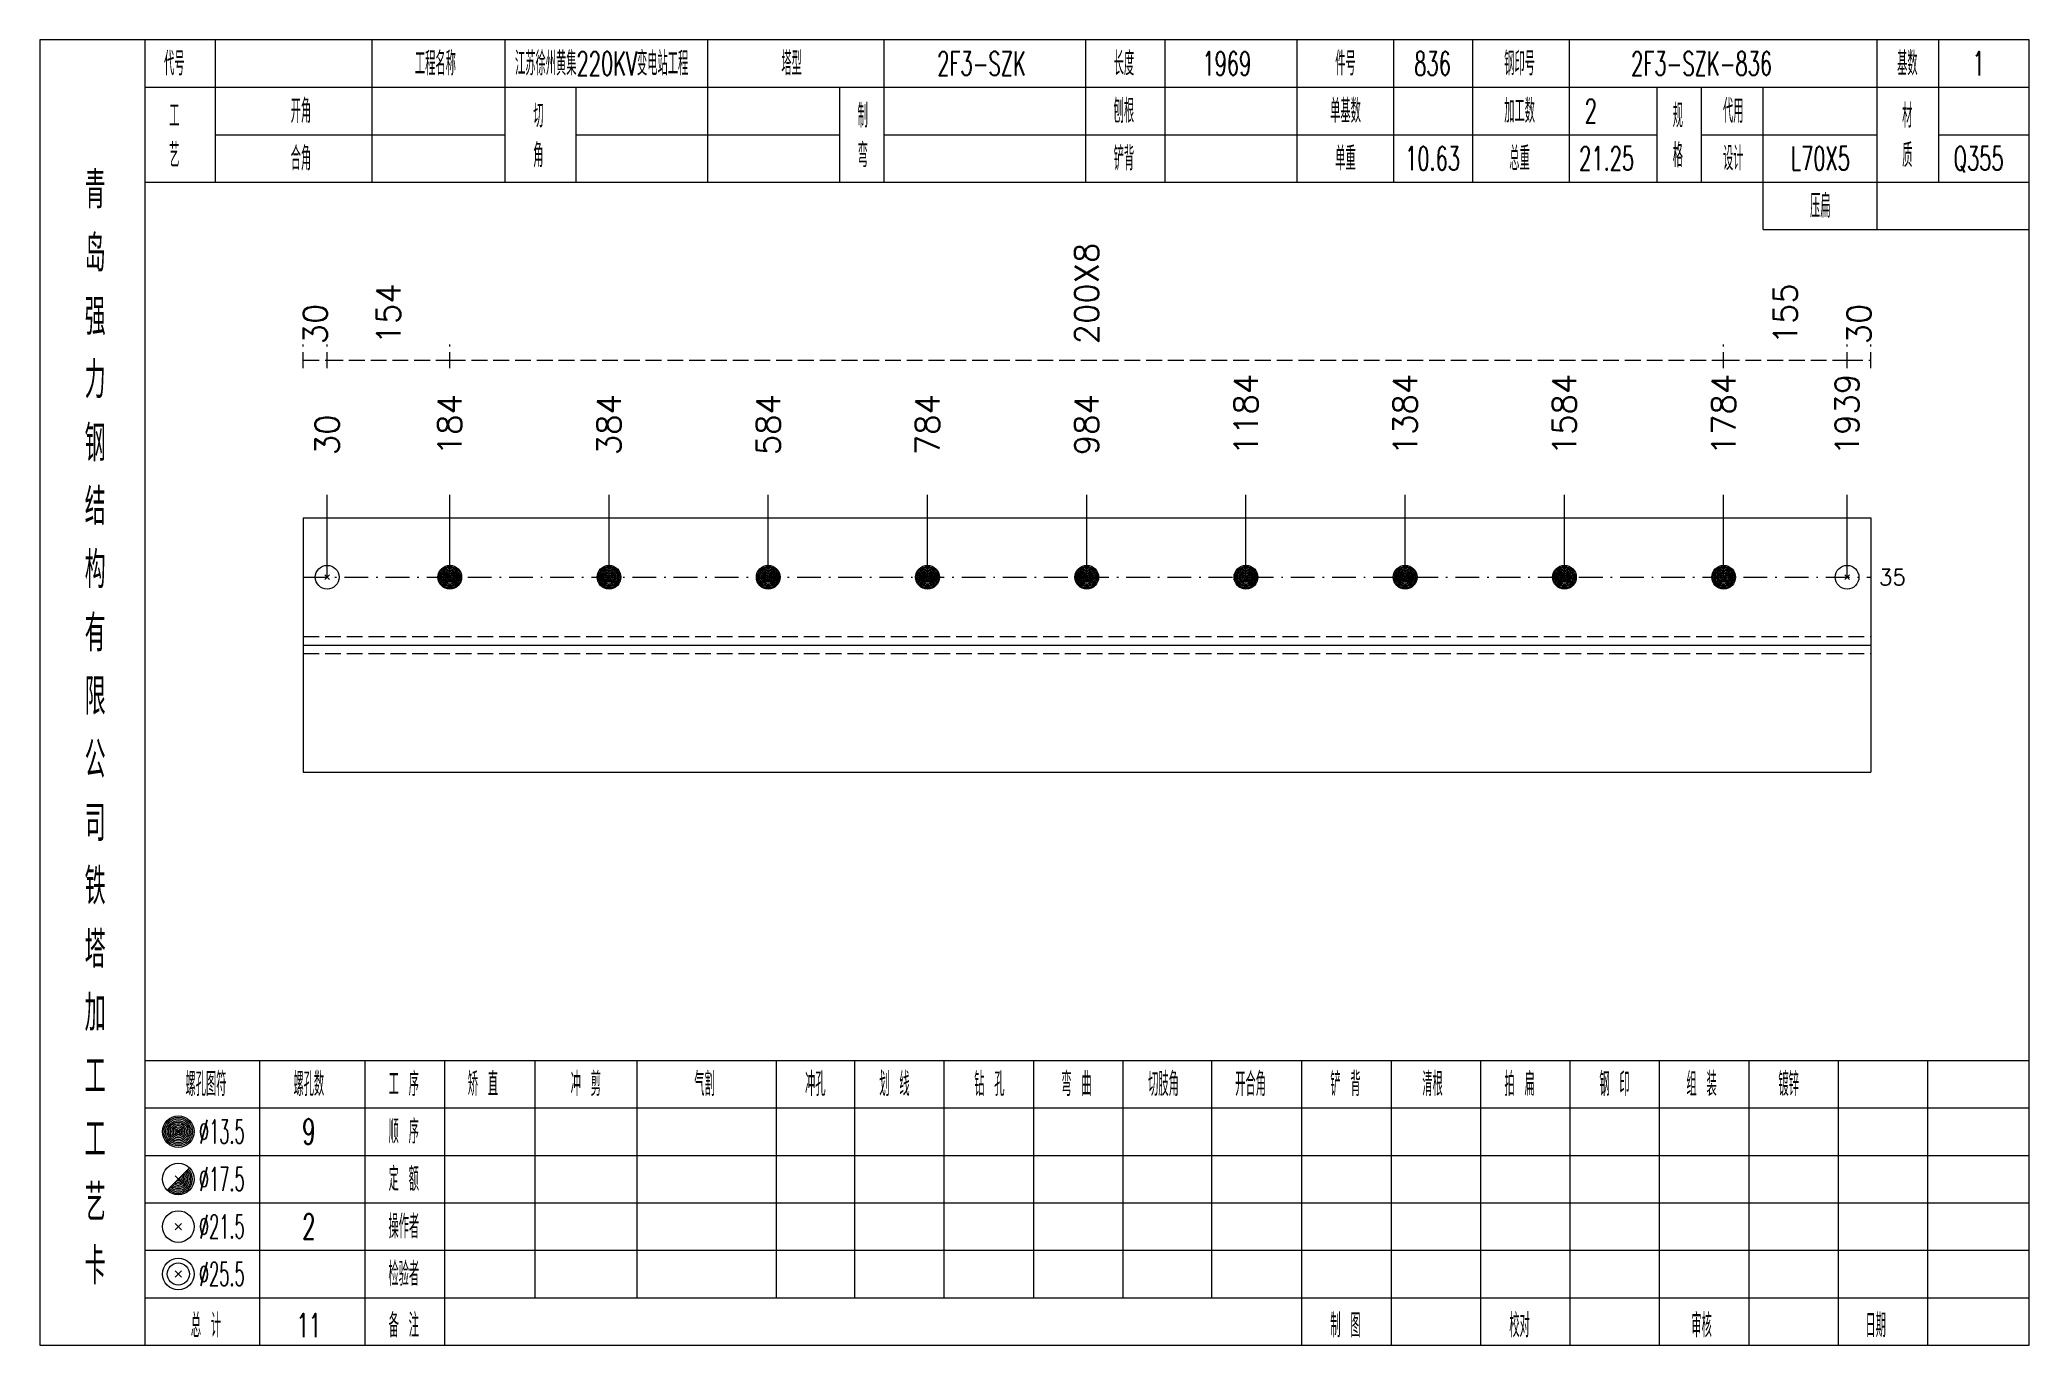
# Model space of a CAD drawing. Extents: x 0 to 4623, y -1159 to 4890.
# Drawn here: x 2802.6 to 3054, y 1125 to 1290 of the extents above; entities that cross this region are included whole.
import ezdxf
from ezdxf.enums import TextEntityAlignment as Align

# ---------------------------------------------------------------- set-up
doc = ezdxf.new("R2010")
doc.units = 0
doc.header["$MEASUREMENT"] = 0
doc.linetypes.add('一点画线', pattern=[5.2, 3, -1, 0.2, -1])
doc.linetypes.add('虚线', pattern=[2.75, 2, -0.75])
doc.layers.get('0').update_dxf_attribs({"linetype": 'CONTINUOUS', "lineweight": 25})
for name, color, linetype, lineweight in [('1', 7, 'CONTINUOUS', 25), ('4', 7, 'CONTINUOUS', 25), ('5', 7, 'CONTINUOUS', 25)]:
    doc.layers.add(name, color=color, linetype=linetype, lineweight=lineweight)
doc.styles.get("Standard").update_dxf_attribs({"font": 'simplex.shx', "width": 0.7, "height": 3, "bigfont": 'gbhzfs.shx'})

msp = doc.modelspace()

# ---------------------------------------------------------------- texts
at = {"color": 8, "linetype": 'Continuous', "lineweight": 9}
for s, p in [('200X8', (2934.9, 1251.5)), ('154', (2846.665, 1251.5)), ('155', (3023.184, 1251.5)), ('30', (2837.409, 1251.5)), ('30', (3032.491, 1251.5))]:
    msp.add_text(s, height=3, rotation=90, dxfattribs=at).set_placement(p, align=Align.MIDDLE_LEFT)
at = {"color": 7, "linetype": 'Continuous', "lineweight": 13}
for s, p in [('1184', (2955.022, 1237.5)), ('1384', (2975.143, 1237.5)), ('1584', (2995.265, 1237.5)), ('1784', (3015.387, 1237.5)), ('1939', (3030.982, 1237.5)), ('184', (2854.412, 1237.5)), ('384', (2874.534, 1237.5)), ('584', (2894.656, 1237.5)), ('784', (2914.778, 1237.5)), ('984', (2934.9, 1237.5)), ('30', (2838.918, 1237.5))]:
    msp.add_text(s, height=3, rotation=90, dxfattribs=at).set_placement(p, align=Align.MIDDLE_LEFT)
msp.add_text('35', height=2, dxfattribs=at).set_placement((3035, 1222.071), align=Align.MIDDLE_LEFT)
at = {"layer": '4', "color": 1, "linetype": 'Continuous', "lineweight": 13}
for s, height, width, p in [('代号', 3, 0.6, (2819.6, 1287)), ('工程名称', 3, 0.6, (2852.6, 1287)), ('江苏徐州黄集220KV变电站工程', 3, 0.6, (2873.6, 1287)), ('塔型', 3, 0.6, (2897.6, 1287)), ('2F3-SZK', 3, 0.6, (2921.6, 1287)), ('长度', 3, 0.6, (2939.6, 1287)), ('1969', 3, 0.6, (2952.6, 1287)), ('件号', 3, 0.6, (2967.6, 1287)), ('836', 3, 0.6, (2978.6, 1287)), ('钢印号', 3, 0.6, (2989.6, 1287)), ('2F3-SZK-836', 3, 0.6, (3012.6, 1287)), ('基数', 3, 0.6, (3038.6, 1287)), ('1', 3, 0.6, (3047.6, 1287)), ('开角', 3, 0.6, (2835.6, 1281)), ('制', 3, 0.6, (2906.6, 1280.4)), ('刨根', 3, 0.6, (2939.6, 1281)), ('单基数', 3, 0.6, (2967.6, 1281)), ('加工数', 3, 0.6, (2989.6, 1281)), ('2', 3, 0.6, (2998.6, 1281)), ('规', 3, 0.6, (3009.6, 1280.4)), ('代用', 3, 0.6, (3016.6, 1281)), ('材', 3, 0.6, (3038.6, 1280.4)), ('工', 3, 0.6, (2819.6, 1280.4)), ('切', 3, 0.6, (2865.6, 1280.4)), ('艺', 3, 0.6, (2819.6, 1275.4)), ('角', 3, 0.6, (2865.6, 1275.4)), ('弯', 3, 0.6, (2906.6, 1275.4)), ('格', 3, 0.6, (3009.6, 1275.4)), ('质', 3, 0.6, (3038.6, 1275.4)), ('合角', 3, 0.6, (2835.6, 1275)), ('铲背', 3, 0.6, (2939.6, 1275)), ('单重', 3, 0.6, (2967.6, 1275)), ('10.63', 3, 0.6, (2978.6, 1275)), ('总重', 3, 0.6, (2989.6, 1275)), ('21.25', 3, 0.6, (3000.6, 1275)), ('设计', 3, 0.6, (3016.6, 1275)), ('L70X5', 3, 0.6, (3027.6, 1275)), ('Q355', 3, 0.6, (3047.6, 1275)), ('青', 4.6, 0.8, (2809.6, 1271)), ('压扁', 3, 0.6, (3027.6, 1269)), ('岛', 4.6, 0.8, (2809.6, 1263)), ('强', 4.6, 0.8, (2809.6, 1255)), ('力', 4.6, 0.8, (2809.6, 1247)), ('钢', 4.6, 0.8, (2809.6, 1239)), ('结', 4.6, 0.8, (2809.6, 1231)), ('构', 4.6, 0.8, (2809.6, 1223)), ('有', 4.6, 0.8, (2809.6, 1215)), ('限', 4.6, 0.8, (2809.6, 1207)), ('公', 4.6, 0.8, (2809.6, 1199)), ('司', 4.6, 0.8, (2809.6, 1191)), ('铁', 4.6, 0.8, (2809.6, 1183)), ('塔', 4.6, 0.8, (2809.6, 1175)), ('加', 4.6, 0.8, (2809.6, 1167)), ('工', 4.6, 0.8, (2809.6, 1159)), ('螺孔图符', 3, 0.6, (2823.6, 1158)), ('螺孔数', 3, 0.6, (2836.6, 1158)), ('工 序', 3, 0.6, (2848.6, 1158)), ('矫 直', 3, 0.6, (2858.6, 1158)), ('冲 剪', 3, 0.6, (2871.6, 1158)), ('气割', 3, 0.6, (2886.6, 1158)), ('冲孔', 3, 0.6, (2900.6, 1158)), ('划 线', 3, 0.6, (2910.6, 1158)), ('钻 孔', 3, 0.6, (2922.6, 1158)), ('弯 曲', 3, 0.6, (2933.6, 1158)), ('切肢角', 3, 0.6, (2944.6, 1158)), ('开合角', 3, 0.6, (2955.6, 1158)), ('铲 背', 3, 0.6, (2967.6, 1158)), ('清根', 3, 0.6, (2978.6, 1158)), ('拍 扁', 3, 0.6, (2989.6, 1158)), ('钢 印', 3, 0.6, (3001.6, 1158)), ('组 装', 3, 0.6, (3012.6, 1158)), ('镀锌', 3, 0.6, (3023.6, 1158)), ('工', 4.6, 0.8, (2809.6, 1151)), ('%%C13.5', 3, 0.5, (2825.6, 1152)), ('9', 3.2, 0.6, (2836.6, 1152)), ('顺 序', 3, 0.6, (2848.6, 1152)), ('%%C17.5', 3, 0.5, (2825.6, 1146)), ('定 额', 3, 0.6, (2848.6, 1146)), ('艺', 4.6, 0.8, (2809.6, 1143)), ('%%C21.5', 3, 0.5, (2825.6, 1140)), ('2', 3.2, 0.6, (2836.6, 1140)), ('操作者', 3, 0.6, (2848.6, 1140)), ('卡', 4.6, 0.8, (2809.6, 1135)), ('%%C25.5', 3, 0.5, (2825.6, 1134)), ('检验者', 3, 0.6, (2848.6, 1134)), ('总 计', 3, 0.6, (2823.6, 1127.5)), ('11', 3, 0.6, (2836.6, 1127.5)), ('备 注', 3, 0.6, (2848.6, 1127.5)), ('制 图', 3, 0.6, (2967.6, 1127.5)), ('校对', 3, 0.6, (2989.6, 1127.5)), ('审核', 3, 0.6, (3012.6, 1127.5)), ('日期', 3, 0.6, (3034.6, 1127.5))]:
    msp.add_text(s, height=height, dxfattribs=dict(at, width=width)).set_placement(p, align=Align.MIDDLE_CENTER)

# ---------------------------------------------------------------- blocks, each defined once
blk = doc.blocks.new('孔21.5')
at = {"layer": '5', "color": 7, "linetype": 'Continuous', "lineweight": 13}
for p, q in [((-0.2, -0.2), (0.2, 0.2)), ((-0.2, 0.2), (0.2, -0.2))]:
    blk.add_line(p, q, dxfattribs=at)
blk.add_circle((0, 0), 1, dxfattribs=at)
blk = doc.blocks.new('孔13.5')
at = {"layer": '5', "color": 7, "linetype": 'Continuous', "lineweight": 13}
for p, q in [((-0.1, -0.1), (0.1, 0.1)), ((0.1, -0.1), (-0.1, 0.1))]:
    blk.add_line(p, q, dxfattribs=at)
for radius in [1, 0.9, 0.8, 0.7, 0.6, 0.5, 0.4, 0.3, 0.2, 0.1]:
    blk.add_circle((0, 0), radius, dxfattribs=at)

# ---------------------------------------------------------------- linework, layer by layer
at = {"color": 8, "linetype": '虚线', "lineweight": 9}
for p, q in [((2835.9, 1248.5), (2835.9, 1251.5)), ((2835.9, 1249.5), (2838.918, 1249.5)), ((2838.918, 1248.5), (2838.918, 1251.5)), ((2838.918, 1248.5), (2838.918, 1251.5)), ((2838.918, 1249.5), (2854.412, 1249.5)), ((2854.412, 1248.5), (2854.412, 1251.5)), ((2854.412, 1248.5), (2854.412, 1251.5)), ((2854.412, 1249.5), (3015.387, 1249.5)), ((3015.387, 1248.5), (3015.387, 1251.5)), ((3015.387, 1248.5), (3015.387, 1251.5)), ((3015.387, 1249.5), (3030.982, 1249.5)), ((3030.982, 1248.5), (3030.982, 1251.5)), ((3030.982, 1248.5), (3030.982, 1251.5)), ((3030.982, 1249.5), (3034, 1249.5)), ((3034, 1248.5), (3034, 1251.5))]:
    msp.add_line(p, q, dxfattribs=at)
at = {"color": 7, "linetype": 'Continuous', "lineweight": 13}
for p, q in [((2838.918, 1222.071), (2838.918, 1232.5)), ((2854.412, 1222.071), (2854.412, 1232.5)), ((2874.534, 1222.071), (2874.534, 1232.5)), ((2894.656, 1222.071), (2894.656, 1232.5)), ((2914.778, 1222.071), (2914.778, 1232.5)), ((2934.9, 1222.071), (2934.9, 1232.5)), ((2955.022, 1222.071), (2955.022, 1232.5)), ((2975.143, 1222.071), (2975.143, 1232.5)), ((2995.265, 1222.071), (2995.265, 1232.5)), ((3015.387, 1222.071), (3015.387, 1232.5)), ((3030.982, 1222.071), (3030.982, 1232.5))]:
    msp.add_line(p, q, dxfattribs=at)
at = {"color": 7, "linetype": 'Continuous', "lineweight": 18}
for p, q in [((2835.9, 1229.571), (2835.9, 1197.429)), ((2835.9, 1229.571), (3034, 1229.571)), ((3034, 1229.571), (3034, 1197.429)), ((2835.9, 1213.5), (3034, 1213.5))]:
    msp.add_line(p, q, dxfattribs=at)
at = {"color": 3, "linetype": '一点画线', "lineweight": 13}
msp.add_line((2835.9, 1222.071), (3034, 1222.071), dxfattribs=at)
at = {"color": 1, "linetype": '虚线', "lineweight": 18}
for p, q in [((2835.9, 1214.571), (3034, 1214.571)), ((2835.9, 1212.429), (3034, 1212.429))]:
    msp.add_line(p, q, dxfattribs=at)
at = {"layer": '1', "color": 7, "linetype": 'Continuous', "lineweight": 18}
msp.add_line((2835.9, 1197.429), (3034, 1197.429), dxfattribs=at)
at = {"layer": '4', "color": 1, "linetype": 'Continuous', "lineweight": 18}
for p, q in [((2815.9, 1125), (2815.9, 1290)), ((2824.8, 1272), (2824.8, 1290)), ((2844.6, 1272), (2844.6, 1290)), ((2861.4, 1272), (2861.4, 1290)), ((2887, 1272), (2887, 1290)), ((2909.3, 1272), (2909.3, 1290)), ((2934.8, 1272), (2934.8, 1290)), ((2944.8, 1272), (2944.8, 1290)), ((2961.5, 1272), (2961.5, 1290)), ((2973.7, 1272), (2973.7, 1290)), ((2983.7, 1272), (2983.7, 1290)), ((2995.9, 1272), (2995.9, 1290)), ((3034.8, 1266), (3034.8, 1290)), ((3042.6, 1272), (3042.6, 1290)), ((2815.9, 1284), (3054, 1284)), ((2870.4, 1272), (2870.4, 1284)), ((2903.7, 1272), (2903.7, 1284)), ((3007, 1272), (3007, 1284)), ((3012.6, 1272), (3012.6, 1284)), ((3020.4, 1266), (3020.4, 1284)), ((2824.8, 1278), (2861.4, 1278)), ((2870.4, 1278), (2903.7, 1278)), ((2909.3, 1278), (3007, 1278)), ((3012.6, 1278), (3034.8, 1278)), ((3042.6, 1278), (3054, 1278)), ((2815.9, 1272), (3054, 1272)), ((3020.4, 1266), (3054, 1266)), ((2815.9, 1161), (3054, 1161)), ((2830.4, 1125), (2830.4, 1161)), ((2843.7, 1125), (2843.7, 1161)), ((2853.8, 1125), (2853.8, 1161)), ((2865.2, 1131), (2865.2, 1161)), ((2878.1, 1131), (2878.1, 1161)), ((2895.7, 1131), (2895.7, 1161)), ((2905.6, 1131), (2905.6, 1161)), ((2916.9, 1131), (2916.9, 1161)), ((2928.2, 1131), (2928.2, 1161)), ((2939.5, 1131), (2939.5, 1161)), ((2950.7, 1131), (2950.7, 1161)), ((2962.1, 1131), (2962.1, 1161)), ((2973.4, 1131), (2973.4, 1161)), ((2984.7, 1131), (2984.7, 1161)), ((2996, 1131), (2996, 1161)), ((3007.3, 1131), (3007.3, 1161)), ((3018.6, 1131), (3018.6, 1161)), ((3029.9, 1131), (3029.9, 1161)), ((3041.2, 1131), (3041.2, 1161)), ((2815.9, 1155), (3054, 1155)), ((2815.9, 1149), (3054, 1149)), ((2815.9, 1143), (3054, 1143)), ((2815.9, 1137), (3054, 1137)), ((2815.9, 1131), (3054, 1131)), ((2962.1, 1125), (2962.1, 1131)), ((2973.4, 1125), (2973.4, 1131)), ((2984.7, 1125), (2984.7, 1131)), ((2996, 1125), (2996, 1131)), ((3007.3, 1125), (3007.3, 1131)), ((3018.6, 1125), (3018.6, 1131)), ((3029.9, 1125), (3029.9, 1131)), ((3041.2, 1125), (3041.2, 1131))]:
    msp.add_line(p, q, dxfattribs=at)
at = {"layer": '4', "color": 7, "linetype": 'Continuous', "lineweight": 13}
for p, q in [((2819.9, 1151.8), (2820.3, 1152.2)), ((2820.3, 1151.8), (2819.9, 1152.2)), ((2818.686, 1144.586), (2821.514, 1147.414)), ((2819.7, 1146.4), (2820.5, 1145.6)), ((2819.7, 1139.6), (2820.5, 1140.4)), ((2819.7, 1140.4), (2820.5, 1139.6)), ((2819.7, 1133.6), (2820.5, 1134.4)), ((2819.7, 1134.4), (2820.5, 1133.6))]:
    msp.add_line(p, q, dxfattribs=at)
at = {"layer": '4', "color": 1, "linetype": 'Continuous', "lineweight": 18}
msp.add_lwpolyline([(2802.6, 1290), (2802.6, 1125), (3054, 1125), (3054, 1290)], close=True, dxfattribs=at)
at = {"layer": '4', "color": 7, "linetype": 'Continuous', "lineweight": 13}
for centre, radius in [((2820.1, 1152), 2), ((2820.1, 1152), 1.8), ((2820.1, 1152), 1.6), ((2820.1, 1152), 1.4), ((2820.1, 1152), 1.2), ((2820.1, 1152), 1), ((2820.1, 1152), 0.8), ((2820.1, 1152), 0.6), ((2820.1, 1152), 0.4), ((2820.1, 1152), 0.2), ((2820.1, 1146), 2), ((2820.1, 1140), 2), ((2820.1, 1134), 2), ((2820.1, 1134), 1.4)]:
    msp.add_circle(centre, radius, dxfattribs=at)
for radius in [1.8, 1.6, 1.4, 1.2, 1, 0.8, 0.6, 0.4, 0.2]:
    msp.add_arc((2820.1, 1146), radius, 225, 45, dxfattribs=at)

# ---------------------------------------------------------------- block references
at = {"color": 7, "linetype": 'Continuous', "lineweight": 13, "xscale": 1.5, "yscale": 1.5, "zscale": 1.5}
for name, p in [('孔21.5', (2838.918, 1222.071)), ('孔13.5', (2854.412, 1222.071)), ('孔13.5', (2874.534, 1222.071)), ('孔13.5', (2894.656, 1222.071)), ('孔13.5', (2914.778, 1222.071)), ('孔13.5', (2934.9, 1222.071)), ('孔13.5', (2955.022, 1222.071)), ('孔13.5', (2975.143, 1222.071)), ('孔13.5', (2995.265, 1222.071)), ('孔13.5', (3015.387, 1222.071)), ('孔21.5', (3030.982, 1222.071))]:
    msp.add_blockref(name, p, dxfattribs=at)

msp.set_redraw_order([(e.dxf.handle, doc.entitydb.next_handle()) for e in msp.query("TEXT MTEXT ATTDEF DIMENSION ARC_DIMENSION")])  # texts and dimensions are drawn at this point

doc.saveas('drawing.dxf')
